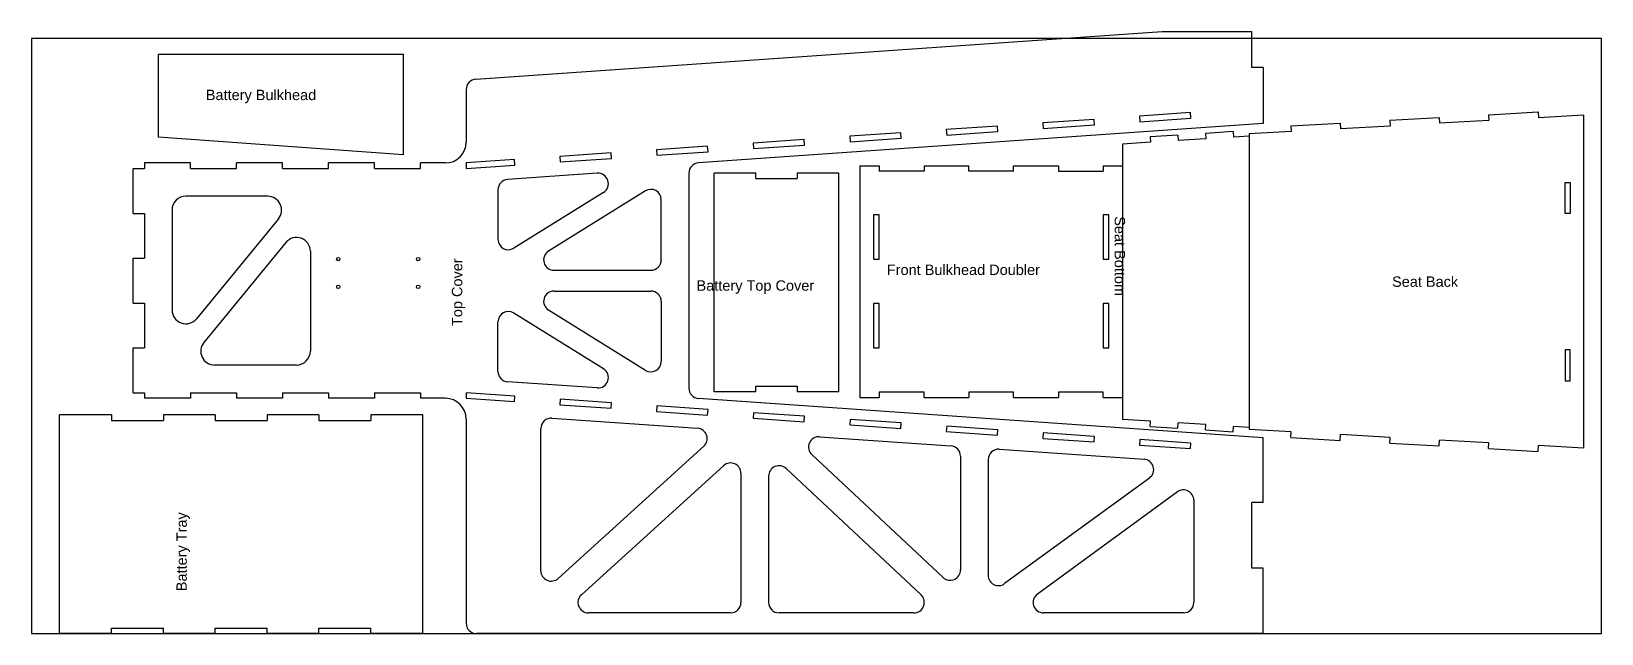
# Model space of a CAD drawing. Header units: millimetres. Extents: x -591 to -200, y 182 to 518.
# Drawn here: x -591.4 to -477.9, y 375 to 418.5 of the extents above; entities that cross this region are included whole.
import ezdxf

# ---------------------------------------------------------------- set-up
doc = ezdxf.new("R2010")
doc.units = ezdxf.units.MM
doc.header["$MEASUREMENT"] = 0
doc.layers.add('pic', color=7, linetype='Continuous')
doc.styles.get("Standard").update_dxf_attribs({"font": 'arial.ttf'})

msp = doc.modelspace()

# ---------------------------------------------------------------- texts
at = {"char_height": 0.75, "attachment_point": 1}
for s, heights, insert in [('Battery Bulkhead', [0], (-578.8149, 414.3033)), ('Front Bulkhead Doubler', [0.152], (-529.5861, 401.6682)), ('Seat Back', [0], (-493.0685, 400.8131)), ('Battery Top Cover', [0], (-543.3434, 400.5314))]:
    msp.add_mtext_dynamic_manual_height_columns(s, width=23.183096, gutter_width=1, heights=heights, dxfattribs=dict(at, insert=insert))
for s, insert, rotation in [('Seat Bottom', (-512.3715, 405.164), 270), ('Top Cover', (-561.0308, 397.2292), 90), ('Battery Tray', (-580.9439, 378.0696), 90)]:
    msp.add_mtext_dynamic_manual_height_columns(s, width=23.183096, gutter_width=1, heights=[0], dxfattribs=dict(at, insert=insert, rotation=rotation))

# ---------------------------------------------------------------- linework, layer by layer
at = {"color": 7, "linetype": 'Continuous', "lineweight": 25}
for p, q in [((-559.3012, 415.0688), (-509.6926, 418.5158)), ((-503.1992, 415.9112), (-503.1992, 418.5158)), ((-582.2263, 410.8666), (-582.2263, 416.8633)), ((-582.2263, 416.8633), (-564.5263, 416.8633)), ((-564.5263, 409.6099), (-564.5263, 416.8633)), ((-502.3992, 415.9112), (-503.1992, 415.9112)), ((-502.3992, 415.9112), (-502.3992, 411.8604)), ((-559.9992, 414.3206), (-559.9992, 410.5102)), ((-514.6154, 412.1624), (-518.3068, 411.906)), ((-514.5877, 411.7641), (-514.6154, 412.1624)), ((-507.6332, 412.6474), (-511.3237, 412.3911)), ((-511.3237, 412.3911), (-511.296, 411.9927)), ((-511.296, 411.9927), (-507.6056, 412.249)), ((-507.6056, 412.249), (-507.6332, 412.6474)), ((-493.2399, 412.0956), (-489.6653, 412.2953)), ((-493.2399, 412.0956), (-493.2167, 411.6798)), ((-489.6653, 412.2953), (-489.6421, 411.8795)), ((-486.0675, 412.0792), (-489.6421, 411.8795)), ((-486.0907, 412.4951), (-482.5161, 412.6948)), ((-486.0907, 412.4951), (-486.0675, 412.0792)), ((-482.5161, 412.6948), (-482.4928, 412.279)), ((-479.2359, 412.4609), (-482.4928, 412.279)), ((-479.2359, 412.4609), (-479.2359, 388.4063)), ((-502.3992, 411.8604), (-543.2012, 409.0253)), ((-528.5796, 411.1925), (-532.2732, 410.936)), ((-532.2732, 410.936), (-532.2455, 410.5376)), ((-528.552, 410.7942), (-528.5796, 411.1925)), ((-521.5975, 411.6775), (-525.29, 411.421)), ((-525.29, 411.421), (-525.2623, 411.0227)), ((-525.2623, 411.0227), (-521.5698, 411.2791)), ((-521.5698, 411.2791), (-521.5975, 411.6775)), ((-518.3068, 411.906), (-518.2792, 411.5077)), ((-518.2792, 411.5077), (-514.5877, 411.7641)), ((-508.5581, 411.0216), (-510.5631, 410.8954)), ((-510.5631, 410.8954), (-510.5387, 410.5079)), ((-508.5581, 411.0216), (-508.5337, 410.6341)), ((-504.548, 411.2739), (-506.5531, 411.1477)), ((-506.5531, 411.1477), (-506.5287, 410.7602)), ((-504.548, 411.2739), (-504.5237, 410.8864)), ((-503.3988, 410.9571), (-504.5237, 410.8864)), ((-500.3659, 411.2803), (-503.3988, 411.1108)), ((-503.3988, 411.1108), (-503.3988, 389.7564)), ((-503.3988, 410.9571), (-503.3988, 389.9101)), ((-500.3892, 411.6961), (-496.8145, 411.8958)), ((-500.3892, 411.6961), (-500.3659, 411.2803)), ((-496.8145, 411.8958), (-496.7913, 411.48)), ((-493.2167, 411.6798), (-496.7913, 411.48)), ((-564.5263, 409.6099), (-582.2263, 410.8666)), ((-549.526, 409.7376), (-553.2227, 409.4809)), ((-549.4983, 409.3393), (-549.526, 409.7376)), ((-542.5439, 410.2226), (-546.2395, 409.9659)), ((-546.2395, 409.9659), (-546.2119, 409.5676)), ((-546.2119, 409.5676), (-542.5162, 409.8243)), ((-542.5162, 409.8243), (-542.5439, 410.2226)), ((-535.5618, 410.7076), (-539.2564, 410.4509)), ((-539.2564, 410.4509), (-539.2287, 410.0526)), ((-539.2287, 410.0526), (-535.5341, 410.3092)), ((-535.5341, 410.3092), (-535.5618, 410.7076)), ((-532.2455, 410.5376), (-528.552, 410.7942)), ((-510.5387, 410.5079), (-512.5438, 410.3818)), ((-512.5438, 410.3818), (-512.5438, 390.4855)), ((-506.5287, 410.7602), (-508.5337, 410.6341)), ((-584.0609, 408.6102), (-583.2609, 408.6102)), ((-584.0609, 405.3705), (-584.0609, 408.6102)), ((-579.9336, 409.0102), (-583.2609, 409.0102)), ((-583.2609, 409.0102), (-583.2609, 408.6102)), ((-579.9336, 408.6102), (-579.9336, 409.0102)), ((-579.9336, 408.6102), (-576.6064, 408.6102)), ((-573.2791, 409.0102), (-576.6064, 409.0102)), ((-576.6064, 408.6102), (-576.6064, 409.0102)), ((-573.2791, 408.6102), (-573.2791, 409.0102)), ((-573.2791, 408.6102), (-569.9519, 408.6102)), ((-566.6246, 409.0102), (-569.9519, 409.0102)), ((-569.9519, 408.6102), (-569.9519, 409.0102)), ((-566.6246, 408.6102), (-566.6246, 409.0102)), ((-566.6246, 408.6102), (-563.2974, 408.6102)), ((-561.4992, 409.0102), (-563.2974, 409.0102)), ((-563.2974, 408.6102), (-563.2974, 409.0102)), ((-556.5081, 409.2527), (-559.9992, 409.0102)), ((-559.9992, 409.0102), (-559.9992, 408.6099)), ((-559.9992, 408.6099), (-556.4805, 408.8543)), ((-556.4805, 408.8543), (-556.5081, 409.2527)), ((-553.2227, 409.4809), (-553.195, 409.0825)), ((-553.195, 409.0825), (-549.4983, 409.3393)), ((-531.5423, 408.8086), (-530.143, 408.8086)), ((-530.143, 408.8086), (-530.143, 408.4086)), ((-526.903, 408.8086), (-526.903, 408.4086)), ((-526.903, 408.8086), (-523.663, 408.8086)), ((-523.663, 408.4086), (-523.663, 408.8086)), ((-520.423, 408.8086), (-517.183, 408.8086)), ((-520.423, 408.4086), (-520.423, 408.8086)), ((-517.183, 408.8086), (-517.183, 408.4086)), ((-513.943, 408.8086), (-512.5438, 408.8086)), ((-513.943, 408.8086), (-513.943, 408.4086)), ((-550.5167, 408.2664), (-557.0012, 407.8158)), ((-543.8992, 408.2771), (-543.8992, 392.7448)), ((-539.0637, 408.2782), (-542.0637, 408.2782)), ((-542.0637, 392.4782), (-542.0637, 408.2782)), ((-539.0637, 407.8782), (-539.0637, 408.2782)), ((-539.0637, 407.8782), (-536.0637, 407.8782)), ((-533.0637, 408.2782), (-536.0637, 408.2782)), ((-536.0637, 408.2782), (-536.0637, 407.8782)), ((-533.0637, 392.4782), (-533.0637, 408.2782)), ((-526.903, 408.4086), (-530.143, 408.4086)), ((-520.423, 408.4086), (-523.663, 408.4086)), ((-517.183, 408.4086), (-513.943, 408.4086)), ((-480.5655, 405.3524), (-480.5655, 407.6024)), ((-480.5655, 407.6024), (-480.1905, 407.6024)), ((-480.1905, 407.6024), (-480.1905, 405.3524)), ((-574.3435, 406.6102), (-580.2609, 406.6102)), ((-557.6992, 407.0677), (-557.6992, 403.4922)), ((-550.0692, 406.881), (-556.5536, 402.855)), ((-547.0448, 406.9932), (-554.0431, 402.6481)), ((-545.8992, 402.0109), (-545.8992, 406.356)), ((-584.0609, 405.3705), (-583.2609, 405.3705)), ((-583.2609, 405.3705), (-583.2609, 402.1308)), ((-581.2609, 405.6102), (-581.2609, 398.3919)), ((-530.5423, 405.2645), (-530.5423, 402.063)), ((-530.1421, 405.2645), (-530.5423, 405.2645)), ((-530.1421, 402.063), (-530.1421, 405.2645)), ((-513.944, 405.2645), (-513.944, 402.063)), ((-513.5438, 405.2645), (-513.944, 405.2645)), ((-513.5438, 402.063), (-513.5438, 405.2645)), ((-480.1905, 405.3524), (-480.5655, 405.3524)), ((-573.5702, 404.9762), (-579.4875, 397.7579)), ((-573.0342, 403.2639), (-578.9516, 396.0456)), ((-584.0609, 402.1308), (-583.2609, 402.1308)), ((-584.0609, 398.8911), (-584.0609, 402.1308)), ((-571.2609, 402.63), (-571.2609, 395.4116)), ((-530.5423, 402.063), (-530.1421, 402.063)), ((-513.944, 402.063), (-513.5438, 402.063)), ((-553.6475, 401.2609), (-546.6492, 401.2609)), ((-553.6475, 399.7609), (-546.6492, 399.7609)), ((-584.0609, 398.8911), (-583.2609, 398.8911)), ((-583.2609, 398.8911), (-583.2609, 395.6513)), ((-545.8992, 399.0109), (-545.8992, 394.6658)), ((-530.5423, 398.8615), (-530.5423, 395.6601)), ((-530.1421, 398.8615), (-530.5423, 398.8615)), ((-530.1421, 395.6601), (-530.1421, 398.8615)), ((-513.944, 398.8615), (-513.944, 395.6601)), ((-513.5438, 398.8615), (-513.944, 398.8615)), ((-513.5438, 395.6601), (-513.5438, 398.8615)), ((-557.6992, 393.9542), (-557.6992, 397.5297)), ((-550.0692, 394.1408), (-556.5536, 398.1668)), ((-547.0448, 394.0287), (-554.0431, 398.3737)), ((-584.0609, 395.6513), (-583.2609, 395.6513)), ((-584.0609, 392.4116), (-584.0609, 395.6513)), ((-530.5423, 395.6601), (-530.1421, 395.6601)), ((-513.944, 395.6601), (-513.5438, 395.6601)), ((-480.1905, 395.5148), (-480.5655, 395.5148)), ((-480.5655, 395.5148), (-480.5655, 393.2648)), ((-480.1905, 393.2648), (-480.1905, 395.5148)), ((-572.2609, 394.4116), (-578.1782, 394.4116)), ((-550.5167, 392.7554), (-557.0012, 393.206)), ((-539.0637, 392.4782), (-539.0637, 392.8782)), ((-539.0637, 392.8782), (-536.0637, 392.8782)), ((-536.0637, 392.8782), (-536.0637, 392.4782)), ((-480.5655, 393.2648), (-480.1905, 393.2648)), ((-584.0609, 392.4116), (-583.2609, 392.4116)), ((-583.2609, 392.4116), (-583.2609, 392.0116)), ((-579.9336, 392.0116), (-583.2609, 392.0116)), ((-579.9336, 392.4116), (-576.6064, 392.4116)), ((-579.9336, 392.4116), (-579.9336, 392.0116)), ((-576.6064, 392.4116), (-576.6064, 392.0116)), ((-573.2791, 392.0116), (-576.6064, 392.0116)), ((-573.2791, 392.4116), (-573.2791, 392.0116)), ((-573.2791, 392.4116), (-569.9519, 392.4116)), ((-569.9519, 392.4116), (-569.9519, 392.0116)), ((-566.6246, 392.0116), (-569.9519, 392.0116)), ((-566.6246, 392.4116), (-566.6246, 392.0116)), ((-566.6246, 392.4116), (-563.2974, 392.4116)), ((-563.2974, 392.4116), (-563.2974, 392.0116)), ((-561.4992, 392.0116), (-563.2974, 392.0116)), ((-556.4805, 392.1675), (-559.9992, 392.4119)), ((-559.9992, 392.4119), (-559.9992, 392.0116)), ((-559.9992, 392.0116), (-556.5081, 391.7692)), ((-556.5081, 391.7692), (-556.4805, 392.1675)), ((-553.195, 391.9393), (-553.2227, 391.541)), ((-549.4983, 391.6825), (-553.195, 391.9393)), ((-549.526, 391.2842), (-549.4983, 391.6825)), ((-502.3992, 389.1615), (-543.2012, 391.9966)), ((-539.0637, 392.4782), (-542.0637, 392.4782)), ((-533.0637, 392.4782), (-536.0637, 392.4782)), ((-531.5423, 392.0586), (-530.1421, 392.0586)), ((-530.1421, 392.4586), (-530.1421, 392.0586)), ((-526.903, 392.4586), (-530.1421, 392.4586)), ((-526.903, 392.0586), (-526.903, 392.4586)), ((-526.903, 392.0586), (-523.6625, 392.0586)), ((-523.6625, 392.4586), (-523.6625, 392.0586)), ((-520.4235, 392.4586), (-523.6625, 392.4586)), ((-520.4235, 392.0586), (-520.4235, 392.4586)), ((-520.4235, 392.0586), (-517.183, 392.0586)), ((-517.183, 392.4586), (-517.183, 392.0586)), ((-513.944, 392.4586), (-517.183, 392.4586)), ((-513.944, 392.0586), (-513.944, 392.4586)), ((-513.944, 392.0586), (-512.5438, 392.0586)), ((-585.6359, 390.8102), (-589.3859, 390.8102)), ((-589.3859, 375.0102), (-589.3859, 390.8102)), ((-585.6359, 390.8102), (-585.6359, 390.4102)), ((-578.1359, 390.8102), (-581.8859, 390.8102)), ((-581.8859, 390.8102), (-581.8859, 390.4102)), ((-578.1359, 390.8102), (-578.1359, 390.4102)), ((-570.6359, 390.8102), (-574.3859, 390.8102)), ((-574.3859, 390.8102), (-574.3859, 390.4102)), ((-570.6359, 390.8102), (-570.6359, 390.4102)), ((-563.1359, 390.8102), (-566.8859, 390.8102)), ((-566.8859, 390.8102), (-566.8859, 390.4102)), ((-563.1359, 375.0102), (-563.1359, 390.8102)), ((-559.9992, 390.5116), (-559.9992, 375.7602)), ((-553.7972, 390.5779), (-543.2704, 389.8464)), ((-553.2227, 391.541), (-549.526, 391.2842)), ((-546.2119, 391.4543), (-546.2395, 391.0559)), ((-546.2395, 391.0559), (-542.5439, 390.7992)), ((-542.5162, 391.1976), (-546.2119, 391.4543)), ((-542.5439, 390.7992), (-542.5162, 391.1976)), ((-539.2287, 390.9692), (-539.2564, 390.5709)), ((-539.2564, 390.5709), (-535.5618, 390.3143)), ((-535.5341, 390.7126), (-539.2287, 390.9692)), ((-535.5618, 390.3143), (-535.5341, 390.7126)), ((-532.2455, 390.4842), (-532.2732, 390.0859)), ((-528.552, 390.2277), (-532.2455, 390.4842)), ((-510.5387, 390.3593), (-512.5438, 390.4855)), ((-585.6359, 390.4102), (-581.8859, 390.4102)), ((-578.1359, 390.4102), (-574.3859, 390.4102)), ((-570.6359, 390.4102), (-566.8859, 390.4102)), ((-554.5992, 379.5526), (-554.5992, 389.8297)), ((-532.2732, 390.0859), (-528.5796, 389.8293)), ((-528.5796, 389.8293), (-528.552, 390.2277)), ((-525.2623, 389.9992), (-525.29, 389.6008)), ((-525.29, 389.6008), (-521.5975, 389.3444)), ((-521.5698, 389.7427), (-525.2623, 389.9992)), ((-521.5975, 389.3444), (-521.5698, 389.7427)), ((-518.2792, 389.5141), (-518.3068, 389.1158)), ((-514.5877, 389.2577), (-518.2792, 389.5141)), ((-510.5631, 389.9718), (-510.5387, 390.3593)), ((-510.5631, 389.9718), (-508.5581, 389.8457)), ((-508.5581, 389.8457), (-508.5337, 390.2332)), ((-506.5287, 390.107), (-508.5337, 390.2332)), ((-506.5531, 389.7196), (-506.5287, 390.107)), ((-506.5531, 389.7196), (-504.548, 389.5934)), ((-504.548, 389.5934), (-504.5237, 389.9809)), ((-503.3988, 389.9101), (-504.5237, 389.9809)), ((-500.3659, 389.587), (-503.3988, 389.7564)), ((-500.3892, 389.1712), (-500.3659, 389.587)), ((-496.8145, 388.9714), (-496.7913, 389.3872)), ((-493.2167, 389.1875), (-496.7913, 389.3872)), ((-542.8186, 388.5426), (-553.3454, 378.997)), ((-534.4467, 389.2333), (-524.9639, 388.5744)), ((-521.4639, 388.3312), (-510.9997, 387.6041)), ((-518.3068, 389.1158), (-514.6154, 388.8594)), ((-514.6154, 388.8594), (-514.5877, 389.2577)), ((-511.296, 389.0291), (-511.3237, 388.6308)), ((-511.3237, 388.6308), (-507.6332, 388.3745)), ((-507.6056, 388.7728), (-511.296, 389.0291)), ((-507.6332, 388.3745), (-507.6056, 388.7728)), ((-502.3992, 384.4814), (-502.3992, 389.1615)), ((-500.3892, 389.1712), (-496.8145, 388.9714)), ((-493.2399, 388.7717), (-493.2167, 389.1875)), ((-493.2399, 388.7717), (-489.6653, 388.5719)), ((-489.6653, 388.5719), (-489.6421, 388.9878)), ((-486.0675, 388.788), (-489.6421, 388.9878)), ((-486.0907, 388.3722), (-486.0675, 388.788)), ((-486.0907, 388.3722), (-482.5161, 388.1725)), ((-482.5161, 388.1725), (-482.4928, 388.5883)), ((-479.2359, 388.4063), (-482.4928, 388.5883)), ((-541.3863, 387.1415), (-551.6707, 377.8158)), ((-525.5284, 379.0616), (-535.0112, 387.9375)), ((-524.2659, 387.8262), (-524.2659, 379.6092)), ((-522.2659, 387.583), (-522.2659, 379.2233)), ((-540.1325, 386.5859), (-540.1325, 377.2602)), ((-538.1325, 386.3904), (-538.1325, 377.2602)), ((-527.1155, 377.8078), (-536.87, 386.938)), ((-510.6097, 386.25), (-521.0739, 378.6174)), ((-508.5912, 385.2468), (-518.71, 377.8661)), ((-507.3992, 384.6408), (-507.3992, 377.2602)), ((-503.1992, 379.7458), (-503.1992, 384.4814)), ((-502.3992, 384.4814), (-503.1992, 384.4814)), ((-502.3992, 379.7458), (-503.1992, 379.7458)), ((-502.3992, 375.0102), (-502.3992, 379.7458)), ((-540.8825, 376.5102), (-551.1669, 376.5102)), ((-527.628, 376.5102), (-537.3825, 376.5102)), ((-508.1492, 376.5102), (-518.268, 376.5102)), ((-585.6359, 375.0102), (-589.3859, 375.0102)), ((-585.6359, 375.0102), (-585.6359, 375.4102)), ((-585.6359, 375.4102), (-581.8859, 375.4102)), ((-581.8859, 375.0102), (-581.8859, 375.4102)), ((-578.1359, 375.0102), (-581.8859, 375.0102)), ((-578.1359, 375.0102), (-578.1359, 375.4102)), ((-578.1359, 375.4102), (-574.3859, 375.4102)), ((-574.3859, 375.0102), (-574.3859, 375.4102)), ((-570.6359, 375.0102), (-574.3859, 375.0102)), ((-570.6359, 375.0102), (-570.6359, 375.4102)), ((-570.6359, 375.4102), (-566.8859, 375.4102)), ((-566.8859, 375.0102), (-566.8859, 375.4102)), ((-563.1359, 375.0102), (-566.8859, 375.0102)), ((-502.3992, 375.0102), (-559.2492, 375.0102))]:
    msp.add_line(p, q, dxfattribs=at)
for p, q in [((-509.6926, 418.5158), (-503.1992, 418.5158)), ((-531.5423, 408.8086), (-531.5423, 392.0586)), ((-512.5438, 408.8086), (-512.5438, 392.0586))]:
    msp.add_line(p, q)
for centre in [(-569.2445, 402.0654), (-563.4704, 402.0654), (-569.2445, 400.0654), (-563.4704, 400.0654)]:
    msp.add_circle(centre, 0.125, dxfattribs=at)
for centre, radius, start, end in [((-559.2492, 414.3206), 0.75, 93.974765, 180), ((-561.4992, 410.5102), 1.5, 270, 360), ((-543.1492, 408.2771), 0.75, 93.974765, 180), ((-556.9492, 407.0677), 0.75, 93.974765, 180), ((-550.4648, 407.5182), 0.75, 301.835179, 93.974765), ((-580.2609, 405.6102), 1, 90, 180), ((-574.3435, 405.6102), 1, 320.65618, 90), ((-546.6492, 406.356), 0.75, 0, 121.835179), ((-572.2609, 402.63), 1, 0, 140.65618), ((-556.9492, 403.4922), 0.75, 180, 301.835179), ((-553.6475, 402.0109), 0.75, 121.835179, 270), ((-546.6492, 402.0109), 0.75, 270, 0), ((-553.6475, 399.0109), 0.75, 90, 238.164821), ((-546.6492, 399.0109), 0.75, 0, 90), ((-580.2609, 398.3919), 1, 180, 320.65618), ((-556.9492, 397.5297), 0.75, 58.164821, 180), ((-578.1782, 395.4116), 1, 140.65618, 270), ((-572.2609, 395.4116), 1, 270, 0), ((-556.9492, 393.9542), 0.75, 180, 266.025235), ((-550.4648, 393.5036), 0.75, 266.025235, 58.164821), ((-546.6492, 394.6658), 0.75, 238.164821, 0), ((-543.1492, 392.7448), 0.75, 180, 266.025235), ((-561.4992, 390.5116), 1.5, 0, 90), ((-553.8492, 389.8297), 0.75, 86.025235, 180), ((-543.3224, 389.0982), 0.75, 312.201323, 86.025235), ((-534.4987, 388.4851), 0.75, 86.025235, 226.893358), ((-525.0159, 387.8262), 0.75, 0, 86.025235), ((-521.5159, 387.583), 0.75, 86.025235, 180), ((-540.8825, 386.5859), 0.75, 0, 132.201323), ((-537.3825, 386.3904), 0.75, 46.893358, 180), ((-511.0516, 386.8559), 0.75, 306.10697, 86.025235), ((-508.1492, 384.6408), 0.75, 0, 126.10697), ((-553.8492, 379.5526), 0.75, 180, 312.201323), ((-525.0159, 379.6092), 0.75, 226.893358, 0), ((-521.5159, 379.2233), 0.75, 180, 306.10697), ((-551.1669, 377.2602), 0.75, 132.201323, 270), ((-540.8825, 377.2602), 0.75, 270, 0), ((-537.3825, 377.2602), 0.75, 180, 270), ((-527.628, 377.2602), 0.75, 270, 46.893358), ((-518.268, 377.2602), 0.75, 126.10697, 270), ((-508.1492, 377.2602), 0.75, 270, 0), ((-559.2492, 375.7602), 0.75, 180, 270)]:
    msp.add_arc(centre, radius, start, end, dxfattribs=at)
at = {"layer": 'pic', "color": 1}
msp.add_lwpolyline([(-591.4244, 375.0102), (-477.9244, 375.0102), (-477.9244, 418.0102), (-591.4244, 418.0102)], close=True, dxfattribs=at)

msp.set_redraw_order([(e.dxf.handle, doc.entitydb.next_handle()) for e in msp.query("TEXT MTEXT ATTDEF DIMENSION ARC_DIMENSION")])  # texts and dimensions are drawn at this point

doc.saveas('drawing.dxf')
